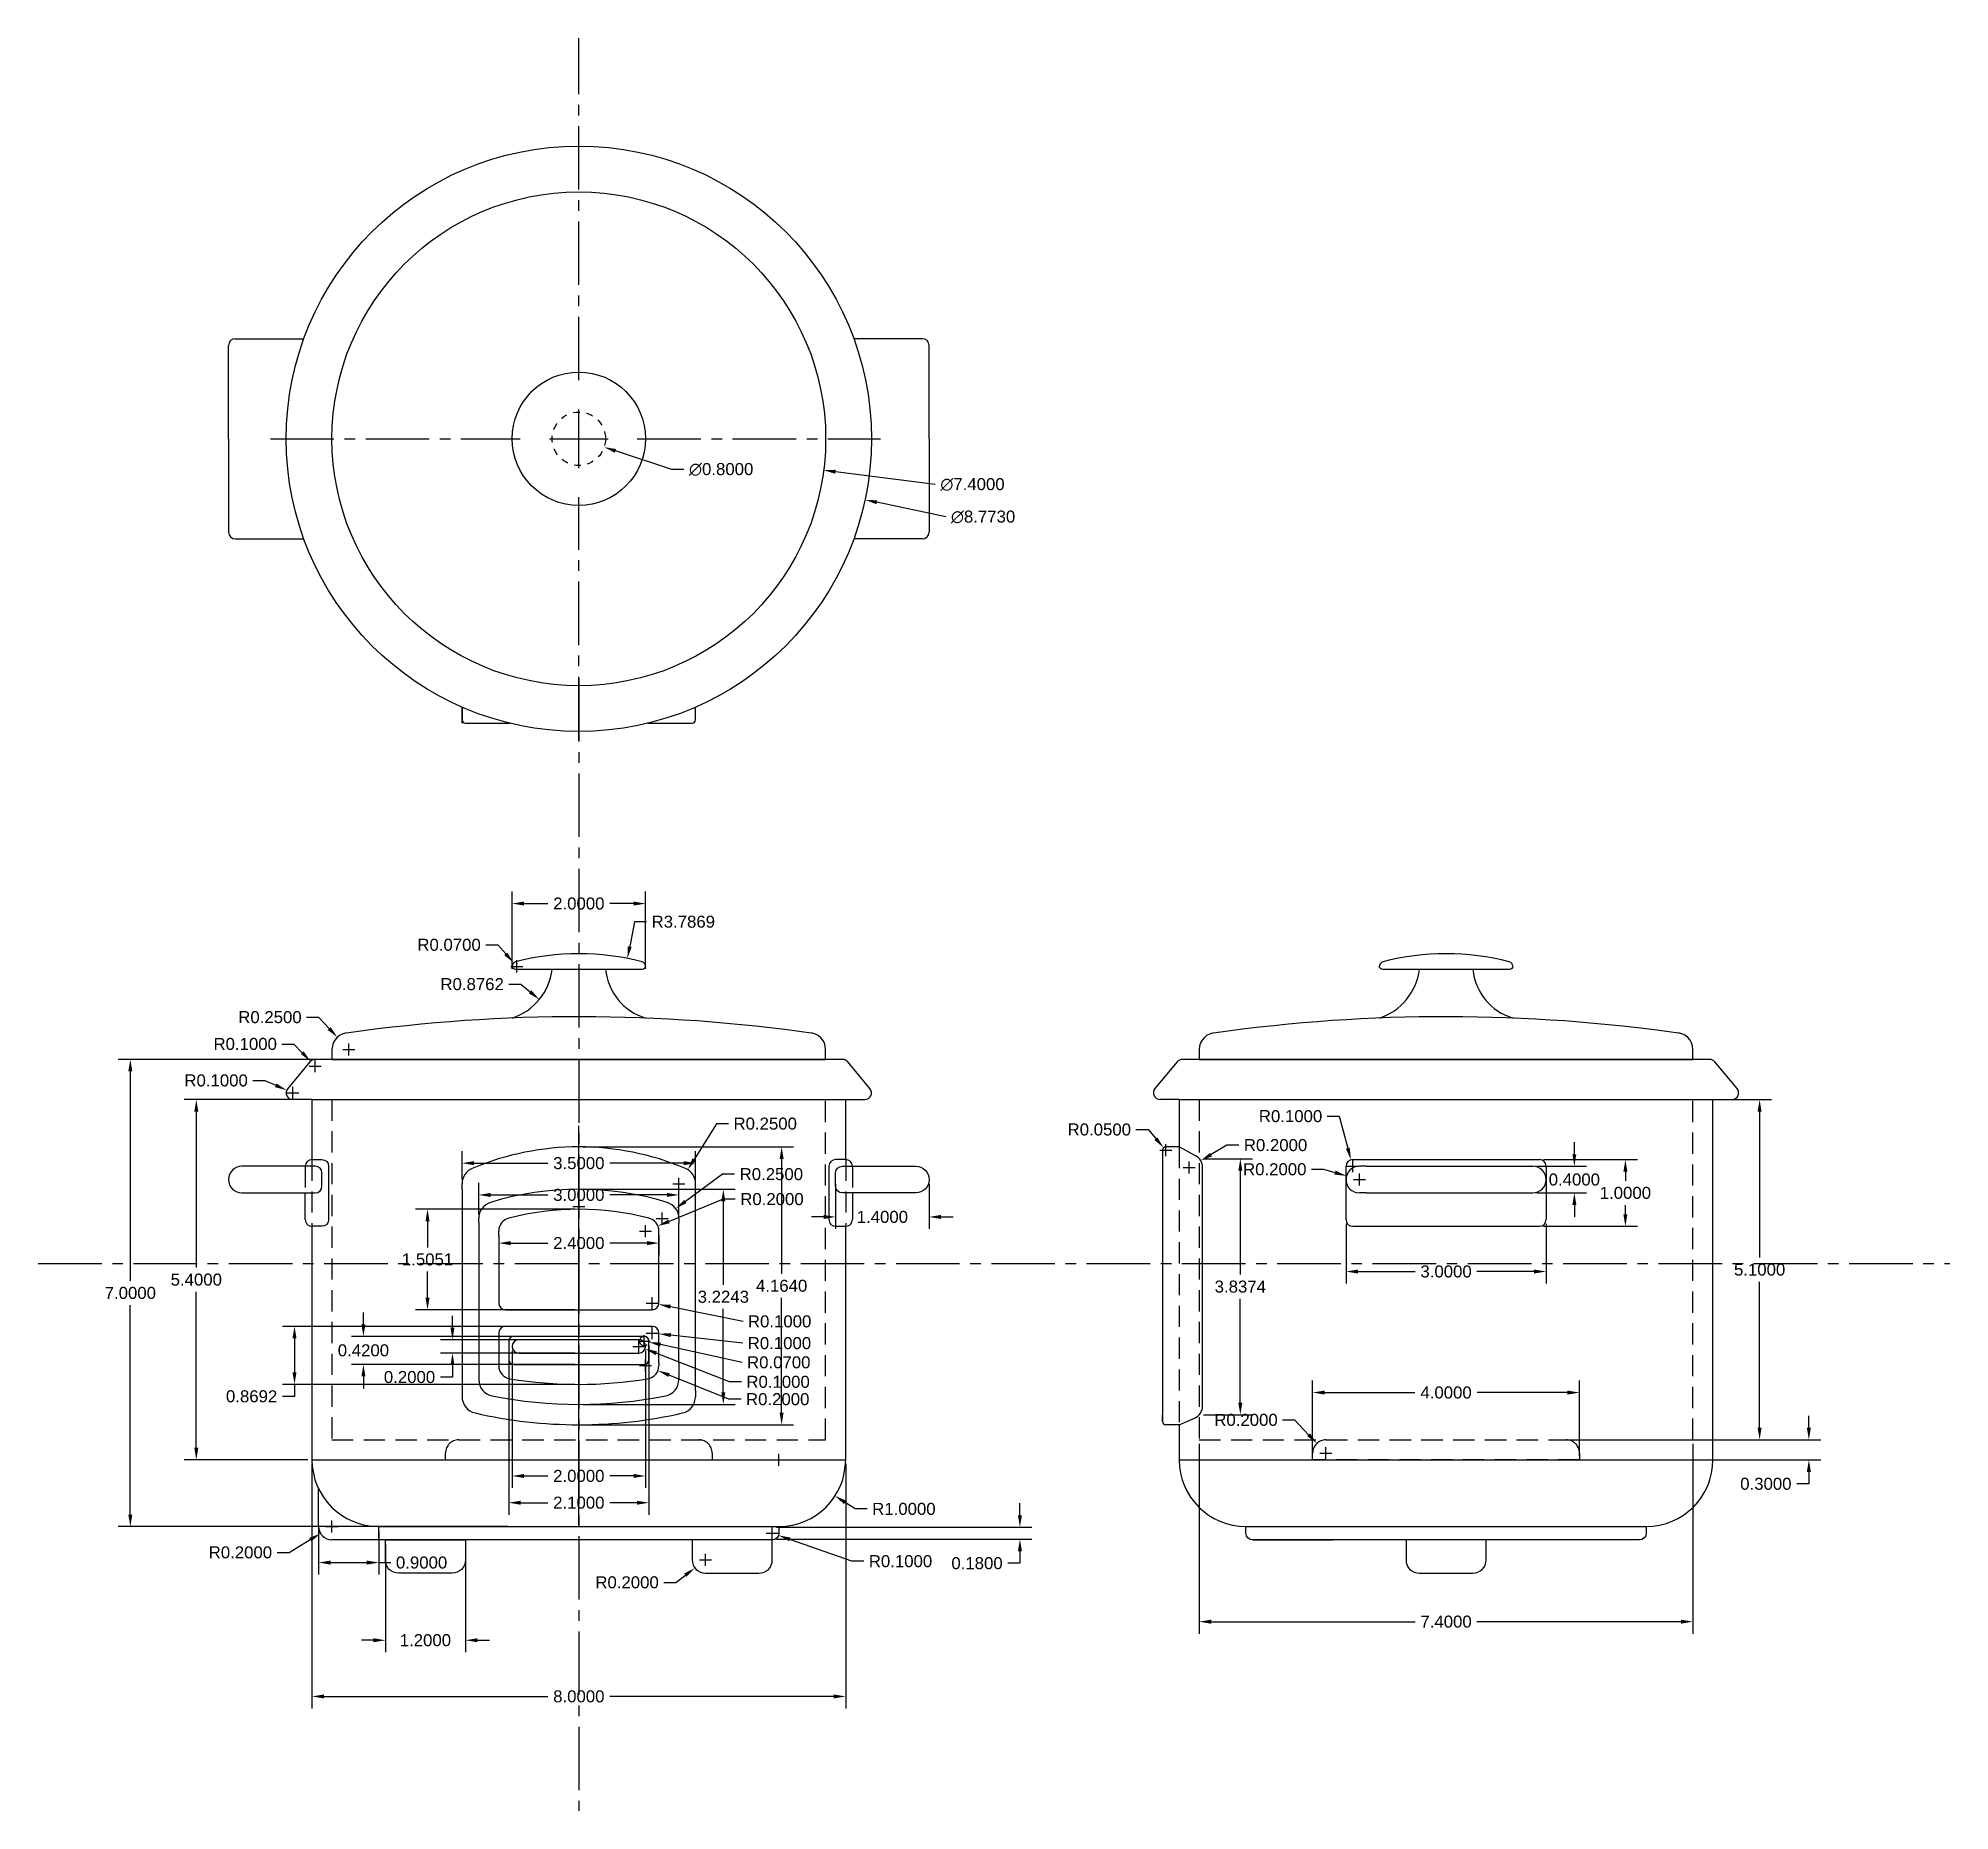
# Model space of a CAD drawing. Header units: millimetres. Extents: x -4.1 to 24.6, y -4.3 to 22.3.
import ezdxf

# ---------------------------------------------------------------- set-up
doc = ezdxf.new("R2010")
doc.units = ezdxf.units.MM
doc.linetypes.add('CENTER2', pattern=[28.575, 19.05, -3.175, 3.175, -3.175])
doc.linetypes.add('HIDDEN', pattern=[9.525, 6.35, -3.175])
doc.layers.get('0').update_dxf_attribs({"color": 1})
doc.layers.get('Defpoints').update_dxf_attribs({"color": 1})
for name, color, linetype in [('Center Lines', 6, 'HIDDEN'), ('Dimensions', 7, 'HIDDEN'), ('Hidden Lines', 5, 'HIDDEN')]:
    doc.layers.add(name, color=color, linetype=linetype)
doc.styles.get("Standard").update_dxf_attribs({"font": 'arial.ttf'})
doc.dimstyles.get("Standard").update_dxf_attribs({"dimtxt": 0.18, "dimasz": 0.18, "dimexe": 0.18, "dimexo": 0.0625, "dimgap": 0.09, "dimtad": 0, "dimtih": 1, "dimtoh": 1, "dimdec": 4, "dimzin": 0, "dimdsep": 46, "dimtxsty": 'Standard', "dimcen": 0.09, "dimadec": 0, "dimazin": 0, "dimtfac": 1, "dimtdec": 4, "dimtofl": 0, "dimtmove": 0, "dimatfit": 3, "dimfxl": 1, "dimtolj": 1, "dimtzin": 0, "dimarcsym": 0})

msp = doc.modelspace()

# ---------------------------------------------------------------- blocks, each defined once
blk = doc.blocks.new('*U1')
at = {"layer": 'Center Lines', "color": 0, "linetype": 'CENTER2', "ltscale": 0.05, "transparency": 16777216}
for p, q in [((0, 0.877), (0, 6.003)), ((-4.624, 0), (-0.877, 0)), ((0.877, 0), (4.52, 0)), ((0, -4.52), (0, -0.877))]:
    blk.add_line(p, q, dxfattribs=at)
at = {"layer": 'Center Lines', "color": 0, "linetype": 'Continuous', "ltscale": 0.05, "transparency": 16777216}
for p, q in [((0, -0.439), (0, 0.439)), ((-0.439, 0), (0.439, 0))]:
    blk.add_line(p, q, dxfattribs=at)
blk = doc.blocks.new('*D2')
at = {"layer": 'Defpoints', "color": 0, "transparency": 16777216}
for p in [(0, 6.4), (-1.734, 1), (0, 1)]:
    blk.add_point(p, dxfattribs=at)
at = {"layer": 'Dimensions', "color": 0, "lineweight": -2, "transparency": 16777216}
for p, q in [((-0.063, 6.4), (-1.914, 6.4)), ((-1.734, 6.22), (-1.734, 3.882)), ((-1.734, 1.18), (-1.734, 3.518)), ((-0.063, 1), (-1.914, 1))]:
    blk.add_line(p, q, dxfattribs=at)
at = {"layer": 'Dimensions', "color": 0, "transparency": 16777216}
for points in [[(-1.764, 6.22), (-1.704, 6.22), (-1.734, 6.4)], [(-1.764, 1.18), (-1.704, 1.18), (-1.734, 1)]]:
    blk.add_solid(points, dxfattribs=at)
at = {"layer": 'Dimensions', "color": 0, "transparency": 16777216, "insert": (-1.734, 3.7), "char_height": 0.18, "attachment_point": 5}
blk.add_mtext('\\A1;5.4000', dxfattribs=at)
blk = doc.blocks.new('*D3')
at = {"layer": 'Defpoints', "color": 0, "transparency": 16777216}
for p in [(3, 7), (3, 0), (-2.723, 0)]:
    blk.add_point(p, dxfattribs=at)
at = {"layer": 'Dimensions', "color": 0, "lineweight": -2, "transparency": 16777216}
for p, q in [((2.938, 7), (-2.903, 7)), ((-2.723, 6.82), (-2.723, 3.682)), ((-2.723, 0.18), (-2.723, 3.318)), ((2.938, 0), (-2.903, 0))]:
    blk.add_line(p, q, dxfattribs=at)
at = {"layer": 'Dimensions', "color": 0, "transparency": 16777216}
for points in [[(-2.753, 6.82), (-2.693, 6.82), (-2.723, 7)], [(-2.753, 0.18), (-2.693, 0.18), (-2.723, 0)]]:
    blk.add_solid(points, dxfattribs=at)
at = {"layer": 'Dimensions', "color": 0, "transparency": 16777216, "insert": (-2.723, 3.5), "char_height": 0.18, "attachment_point": 5}
blk.add_mtext('\\A1;7.0000', dxfattribs=at)
blk = doc.blocks.new('*D4')
at = {"layer": 'Defpoints', "color": 0, "transparency": 16777216}
for p in [(0, 1), (8, 1), (8, -2.546)]:
    blk.add_point(p, dxfattribs=at)
at = {"layer": 'Dimensions', "color": 0, "lineweight": -2, "transparency": 16777216}
for p, q in [((0, 0.938), (0, -2.726)), ((8, 0.938), (8, -2.726)), ((0.18, -2.546), (3.537, -2.546)), ((7.82, -2.546), (4.463, -2.546))]:
    blk.add_line(p, q, dxfattribs=at)
at = {"layer": 'Dimensions', "color": 0, "transparency": 16777216}
for points in [[(0.18, -2.516), (0.18, -2.576), (0, -2.546)], [(7.82, -2.516), (7.82, -2.576), (8, -2.546)]]:
    blk.add_solid(points, dxfattribs=at)
at = {"layer": 'Dimensions', "color": 0, "transparency": 16777216, "insert": (4, -2.546), "char_height": 0.18, "attachment_point": 5}
blk.add_mtext('\\A1;8.0000', dxfattribs=at)
blk = doc.blocks.new('*D5')
at = {"layer": 'Defpoints', "color": 0, "transparency": 16777216}
for p in [(1.1, -0.2), (2.3, -0.2), (2.3, -1.704)]:
    blk.add_point(p, dxfattribs=at)
at = {"layer": 'Dimensions', "color": 0, "lineweight": -2, "transparency": 16777216}
for p, q in [((1.1, -0.263), (1.1, -1.884)), ((2.3, -0.263), (2.3, -1.884)), ((0.92, -1.704), (0.74, -1.704)), ((2.48, -1.704), (2.66, -1.704))]:
    blk.add_line(p, q, dxfattribs=at)
at = {"layer": 'Dimensions', "color": 0, "transparency": 16777216}
for points in [[(0.92, -1.674), (0.92, -1.734), (1.1, -1.704)], [(2.48, -1.674), (2.48, -1.734), (2.3, -1.704)]]:
    blk.add_solid(points, dxfattribs=at)
at = {"layer": 'Dimensions', "color": 0, "transparency": 16777216, "insert": (1.7, -1.704), "char_height": 0.18, "attachment_point": 5}
blk.add_mtext('\\A1;1.2000', dxfattribs=at)
blk = doc.blocks.new('*D6')
at = {"layer": 'Defpoints', "color": 0, "transparency": 16777216}
for p in [(1, 0), (0.1, 0), (1, -0.54)]:
    blk.add_point(p, dxfattribs=at)
at = {"layer": 'Dimensions', "color": 0, "lineweight": -2, "transparency": 16777216}
for p, q in [((0.1, -0.063), (0.1, -0.72)), ((1, -0.063), (1, -0.72)), ((0.28, -0.54), (0.82, -0.54)), ((1, -0.54), (1.18, -0.54))]:
    blk.add_line(p, q, dxfattribs=at)
at = {"layer": 'Dimensions', "color": 0, "transparency": 16777216}
for points in [[(0.28, -0.51), (0.28, -0.57), (0.1, -0.54)], [(0.82, -0.51), (0.82, -0.57), (1, -0.54)]]:
    blk.add_solid(points, dxfattribs=at)
at = {"layer": 'Dimensions', "color": 0, "transparency": 16777216, "insert": (1.643, -0.54), "char_height": 0.18, "attachment_point": 5}
blk.add_mtext('\\A1;0.9000', dxfattribs=at)
blk = doc.blocks.new('*D7')
at = {"layer": 'Defpoints', "color": 0, "transparency": 16777216}
for p in [(0.3, 0), (0.129, -0.103)]:
    blk.add_point(p, dxfattribs=at)
at = {"layer": 'Dimensions', "color": 0, "lineweight": -2, "transparency": 16777216}
for p, q in [((0.21, 0), (0.39, 0)), ((0.3, -0.09), (0.3, 0.09)), ((-0.344, -0.388), (-0.025, -0.196)), ((-0.524, -0.388), (-0.344, -0.388))]:
    blk.add_line(p, q, dxfattribs=at)
at = {"layer": 'Dimensions', "color": 0, "transparency": 16777216}
blk.add_solid([(-0.041, -0.171), (-0.01, -0.222), (0.129, -0.103)], dxfattribs=at)
at = {"layer": 'Dimensions', "color": 0, "transparency": 16777216, "insert": (-1.073, -0.388), "char_height": 0.18, "attachment_point": 5}
blk.add_mtext('\\A1;R0.2000', dxfattribs=at)
blk = doc.blocks.new('*D8')
at = {"layer": 'Defpoints', "color": 0, "transparency": 16777216}
for p in [(5.9, -0.5), (5.74, -0.62)]:
    blk.add_point(p, dxfattribs=at)
at = {"layer": 'Dimensions', "color": 0, "lineweight": -2, "transparency": 16777216}
for p, q in [((5.81, -0.5), (5.99, -0.5)), ((5.9, -0.59), (5.9, -0.41)), ((5.273, -0.837), (5.453, -0.837)), ((5.453, -0.837), (5.597, -0.729))]:
    blk.add_line(p, q, dxfattribs=at)
at = {"layer": 'Dimensions', "color": 0, "transparency": 16777216}
blk.add_solid([(5.578, -0.705), (5.615, -0.753), (5.74, -0.62)], dxfattribs=at)
at = {"layer": 'Dimensions', "color": 0, "transparency": 16777216, "insert": (4.723, -0.837), "char_height": 0.18, "attachment_point": 5}
blk.add_mtext('\\A1;R0.2000', dxfattribs=at)
blk = doc.blocks.new('*D9')
at = {"layer": 'Defpoints', "color": 0, "transparency": 16777216}
for p in [(6.9, -0.1), (6.994, -0.133)]:
    blk.add_point(p, dxfattribs=at)
at = {"layer": 'Dimensions', "color": 0, "lineweight": -2, "transparency": 16777216}
for p, q in [((6.81, -0.1), (6.99, -0.1)), ((6.9, -0.19), (6.9, -0.01)), ((8.093, -0.52), (7.164, -0.193)), ((8.273, -0.52), (8.093, -0.52))]:
    blk.add_line(p, q, dxfattribs=at)
at = {"layer": 'Dimensions', "color": 0, "transparency": 16777216}
blk.add_solid([(7.174, -0.165), (7.154, -0.221), (6.994, -0.133)], dxfattribs=at)
at = {"layer": 'Dimensions', "color": 0, "transparency": 16777216, "insert": (8.822, -0.52), "char_height": 0.18, "attachment_point": 5}
blk.add_mtext('\\A1;R0.1000', dxfattribs=at)
blk = doc.blocks.new('*D10')
at = {"layer": 'Defpoints', "color": 0, "transparency": 16777216}
for p in [(6.9, -0.01), (6.9, -0.19), (10.612, -0.19)]:
    blk.add_point(p, dxfattribs=at)
at = {"layer": 'Dimensions', "color": 0, "lineweight": -2, "transparency": 16777216}
for p, q in [((10.612, 0.17), (10.612, 0.35)), ((6.963, -0.01), (10.792, -0.01)), ((6.963, -0.19), (10.792, -0.19)), ((10.612, -0.55), (10.432, -0.55)), ((10.612, -0.37), (10.612, -0.55))]:
    blk.add_line(p, q, dxfattribs=at)
at = {"layer": 'Dimensions', "color": 0, "transparency": 16777216}
for points in [[(10.582, 0.17), (10.642, 0.17), (10.612, -0.01)], [(10.582, -0.37), (10.642, -0.37), (10.612, -0.19)]]:
    blk.add_solid(points, dxfattribs=at)
at = {"layer": 'Dimensions', "color": 0, "transparency": 16777216, "insert": (9.969, -0.55), "char_height": 0.18, "attachment_point": 5}
blk.add_mtext('\\A1;0.1800', dxfattribs=at)
blk = doc.blocks.new('*D11')
at = {"layer": 'Defpoints', "color": 0, "transparency": 16777216}
for p in [(7, 1), (7.841, 0.459)]:
    blk.add_point(p, dxfattribs=at)
at = {"layer": 'Dimensions', "color": 0, "lineweight": -2, "transparency": 16777216}
for p, q in [((6.91, 1), (7.09, 1)), ((7, 0.91), (7, 1.09)), ((8.144, 0.264), (7.992, 0.362)), ((8.324, 0.264), (8.144, 0.264))]:
    blk.add_line(p, q, dxfattribs=at)
at = {"layer": 'Dimensions', "color": 0, "transparency": 16777216}
blk.add_solid([(8.009, 0.387), (7.976, 0.336), (7.841, 0.459)], dxfattribs=at)
at = {"layer": 'Dimensions', "color": 0, "transparency": 16777216, "insert": (8.873, 0.264), "char_height": 0.18, "attachment_point": 5}
blk.add_mtext('\\A1;R1.0000', dxfattribs=at)
blk = doc.blocks.new('*D12')
at = {"layer": 'Defpoints', "color": 0, "transparency": 16777216}
for p in [(0.38, 7.333), (0.55, 7.15)]:
    blk.add_point(p, dxfattribs=at)
at = {"layer": 'Dimensions', "color": 0, "lineweight": -2, "transparency": 16777216}
for p, q in [((-0.081, 7.634), (0.099, 7.634)), ((0.099, 7.634), (0.257, 7.465)), ((0.55, 7.06), (0.55, 7.24)), ((0.46, 7.15), (0.64, 7.15))]:
    blk.add_line(p, q, dxfattribs=at)
at = {"layer": 'Dimensions', "color": 0, "transparency": 16777216}
blk.add_solid([(0.279, 7.485), (0.235, 7.444), (0.38, 7.333)], dxfattribs=at)
at = {"layer": 'Dimensions', "color": 0, "transparency": 16777216, "insert": (-0.63, 7.634), "char_height": 0.18, "attachment_point": 5}
blk.add_mtext('\\A1;R0.2500', dxfattribs=at)
blk = doc.blocks.new('*D13')
at = {"layer": 'Defpoints', "color": 0, "transparency": 16777216}
for p in [(2.73, 8.454), (3.408, 7.9)]:
    blk.add_point(p, dxfattribs=at)
at = {"layer": 'Dimensions', "color": 0, "lineweight": -2, "transparency": 16777216}
for p, q in [((2.95, 8.128), (3.13, 8.128)), ((3.13, 8.128), (3.269, 8.014))]:
    blk.add_line(p, q, dxfattribs=at)
at = {"layer": 'Dimensions', "color": 0, "transparency": 16777216}
blk.add_solid([(3.288, 8.037), (3.25, 7.99), (3.408, 7.9)], dxfattribs=at)
at = {"layer": 'Dimensions', "color": 0, "transparency": 16777216, "insert": (2.401, 8.128), "char_height": 0.18, "attachment_point": 5}
blk.add_mtext('\\A1;R0.8762', dxfattribs=at)
blk = doc.blocks.new('*D14')
at = {"layer": 'Defpoints', "color": 0, "transparency": 16777216}
for p in [(4.728, 8.514), (4, 4.798)]:
    blk.add_point(p, dxfattribs=at)
at = {"layer": 'Dimensions', "color": 0, "lineweight": -2, "transparency": 16777216}
for p, q in [((4.836, 9.064), (4.763, 8.691)), ((5.016, 9.064), (4.836, 9.064)), ((4, 4.708), (4, 4.888)), ((3.91, 4.798), (4.09, 4.798))]:
    blk.add_line(p, q, dxfattribs=at)
at = {"layer": 'Dimensions', "color": 0, "transparency": 16777216}
blk.add_solid([(4.734, 8.696), (4.792, 8.685), (4.728, 8.514)], dxfattribs=at)
at = {"layer": 'Dimensions', "color": 0, "transparency": 16777216, "insert": (5.566, 9.064), "char_height": 0.18, "attachment_point": 5}
blk.add_mtext('\\A1;R3.7869', dxfattribs=at)
blk = doc.blocks.new('*D15')
at = {"layer": 'Defpoints', "color": 0, "transparency": 16777216}
for p in [(3.023, 8.449), (3.07, 8.396)]:
    blk.add_point(p, dxfattribs=at)
at = {"layer": 'Dimensions', "color": 0, "lineweight": -2, "transparency": 16777216}
for p, q in [((2.604, 8.718), (2.784, 8.718)), ((2.784, 8.718), (2.904, 8.583)), ((2.98, 8.396), (3.16, 8.396)), ((3.07, 8.306), (3.07, 8.486))]:
    blk.add_line(p, q, dxfattribs=at)
at = {"layer": 'Dimensions', "color": 0, "transparency": 16777216}
blk.add_solid([(2.926, 8.603), (2.881, 8.563), (3.023, 8.449)], dxfattribs=at)
at = {"layer": 'Dimensions', "color": 0, "transparency": 16777216, "insert": (2.055, 8.718), "char_height": 0.18, "attachment_point": 5}
blk.add_mtext('\\A1;R0.0700', dxfattribs=at)
blk = doc.blocks.new('*D16')
at = {"layer": 'Defpoints', "color": 0, "transparency": 16777216}
for p in [(5, 9.337), (3, 8.295), (5, 8.299)]:
    blk.add_point(p, dxfattribs=at)
at = {"layer": 'Dimensions', "color": 0, "lineweight": -2, "transparency": 16777216}
for p, q in [((3, 8.357), (3, 9.517)), ((5, 8.361), (5, 9.517)), ((3.18, 9.337), (3.535, 9.337)), ((4.82, 9.337), (4.465, 9.337))]:
    blk.add_line(p, q, dxfattribs=at)
at = {"layer": 'Dimensions', "color": 0, "transparency": 16777216}
for points in [[(3.18, 9.367), (3.18, 9.307), (3, 9.337)], [(4.82, 9.367), (4.82, 9.307), (5, 9.337)]]:
    blk.add_solid(points, dxfattribs=at)
at = {"layer": 'Dimensions', "color": 0, "transparency": 16777216, "insert": (4, 9.337), "char_height": 0.18, "attachment_point": 5}
blk.add_mtext('\\A1;2.0000', dxfattribs=at)
blk = doc.blocks.new('*D17')
at = {"layer": 'Defpoints', "color": 0, "transparency": 16777216}
for p in [(-0.022, 6.972), (0.047, 6.9)]:
    blk.add_point(p, dxfattribs=at)
at = {"layer": 'Dimensions', "color": 0, "lineweight": -2, "transparency": 16777216}
for p, q in [((-0.451, 7.232), (-0.271, 7.232)), ((-0.271, 7.232), (-0.147, 7.102)), ((-0.043, 6.9), (0.137, 6.9)), ((0.047, 6.81), (0.047, 6.99))]:
    blk.add_line(p, q, dxfattribs=at)
at = {"layer": 'Dimensions', "color": 0, "transparency": 16777216}
blk.add_solid([(-0.125, 7.123), (-0.168, 7.082), (-0.022, 6.972)], dxfattribs=at)
at = {"layer": 'Dimensions', "color": 0, "transparency": 16777216, "insert": (-1.001, 7.232), "char_height": 0.18, "attachment_point": 5}
blk.add_mtext('\\A1;R0.1000', dxfattribs=at)
blk = doc.blocks.new('*D18')
at = {"layer": 'Defpoints', "color": 0, "transparency": 16777216}
for p in [(-0.378, 6.54), (-0.286, 6.5)]:
    blk.add_point(p, dxfattribs=at)
at = {"layer": 'Dimensions', "color": 0, "lineweight": -2, "transparency": 16777216}
for p, q in [((-0.888, 6.685), (-0.708, 6.685)), ((-0.708, 6.685), (-0.543, 6.613)), ((-0.376, 6.5), (-0.196, 6.5)), ((-0.286, 6.41), (-0.286, 6.59))]:
    blk.add_line(p, q, dxfattribs=at)
at = {"layer": 'Dimensions', "color": 0, "transparency": 16777216}
blk.add_solid([(-0.531, 6.64), (-0.555, 6.585), (-0.378, 6.54)], dxfattribs=at)
at = {"layer": 'Dimensions', "color": 0, "transparency": 16777216, "insert": (-1.437, 6.685), "char_height": 0.18, "attachment_point": 5}
blk.add_mtext('\\A1;R0.1000', dxfattribs=at)
blk = doc.blocks.new('*D19')
at = {"layer": 'Defpoints', "color": 0, "transparency": 16777216}
for p in [(20.7, 6.4), (20.7, 1.3), (21.7, 1.3)]:
    blk.add_point(p, dxfattribs=at)
at = {"layer": 'Dimensions', "color": 0, "lineweight": -2, "transparency": 16777216}
for p, q in [((20.763, 6.4), (21.88, 6.4)), ((21.7, 6.22), (21.7, 4.032)), ((21.7, 1.48), (21.7, 3.668)), ((20.763, 1.3), (21.88, 1.3))]:
    blk.add_line(p, q, dxfattribs=at)
at = {"layer": 'Dimensions', "color": 0, "transparency": 16777216}
for points in [[(21.67, 6.22), (21.73, 6.22), (21.7, 6.4)], [(21.67, 1.48), (21.73, 1.48), (21.7, 1.3)]]:
    blk.add_solid(points, dxfattribs=at)
at = {"layer": 'Dimensions', "color": 0, "transparency": 16777216, "insert": (21.7, 3.85), "char_height": 0.18, "attachment_point": 5}
blk.add_mtext('\\A1;5.1000', dxfattribs=at)
blk = doc.blocks.new('*D20')
at = {"layer": 'Defpoints', "color": 0, "transparency": 16777216}
for p in [(3.62, 16.428), (4.38, 16.177)]:
    blk.add_point(p, dxfattribs=at)
at = {"layer": 'Dimensions', "color": 0, "lineweight": -2, "transparency": 16777216}
for p, q in [((4, 16.212), (4, 16.392)), ((3.91, 16.302), (4.09, 16.302)), ((5.393, 15.843), (4.551, 16.121)), ((5.573, 15.843), (5.393, 15.843))]:
    blk.add_line(p, q, dxfattribs=at)
at = {"layer": 'Dimensions', "color": 0, "transparency": 16777216}
blk.add_solid([(4.56, 16.149), (4.541, 16.092), (4.38, 16.177)], dxfattribs=at)
at = {"layer": 'Dimensions', "color": 0, "transparency": 16777216, "insert": (6.134, 15.843), "char_height": 0.18, "attachment_point": 5}
blk.add_mtext('\\A1;∅0.8000', dxfattribs=at)
blk = doc.blocks.new('*D21')
at = {"layer": 'Defpoints', "color": 0, "transparency": 16777216}
for p in [(0.33, 16.774), (7.67, 15.831)]:
    blk.add_point(p, dxfattribs=at)
at = {"layer": 'Dimensions', "color": 0, "lineweight": -2, "transparency": 16777216}
for p, q in [((4, 16.212), (4, 16.392)), ((3.91, 16.302), (4.09, 16.302)), ((9.34, 15.617), (7.848, 15.808))]:
    blk.add_line(p, q, dxfattribs=at)
at = {"layer": 'Dimensions', "color": 0, "transparency": 16777216}
blk.add_solid([(7.852, 15.838), (7.845, 15.778), (7.67, 15.831)], dxfattribs=at)
at = {"layer": 'Dimensions', "color": 0, "transparency": 16777216, "insert": (9.901, 15.617), "char_height": 0.18, "attachment_point": 5}
blk.add_mtext('\\A1;∅7.4000', dxfattribs=at)
blk = doc.blocks.new('*D22')
at = {"layer": 'Defpoints', "color": 0, "transparency": 16777216}
for p in [(-0.29, 17.216), (8.29, 15.388)]:
    blk.add_point(p, dxfattribs=at)
at = {"layer": 'Dimensions', "color": 0, "lineweight": -2, "transparency": 16777216}
for p, q in [((4, 16.212), (4, 16.392)), ((3.91, 16.302), (4.09, 16.302)), ((9.499, 15.131), (8.466, 15.351))]:
    blk.add_line(p, q, dxfattribs=at)
at = {"layer": 'Dimensions', "color": 0, "transparency": 16777216}
blk.add_solid([(8.473, 15.38), (8.46, 15.322), (8.29, 15.388)], dxfattribs=at)
at = {"layer": 'Dimensions', "color": 0, "transparency": 16777216, "insert": (10.06, 15.131), "char_height": 0.18, "attachment_point": 5}
blk.add_mtext('\\A1;∅8.7730', dxfattribs=at)
blk = doc.blocks.new('*D23')
at = {"layer": 'Defpoints', "color": 0, "transparency": 16777216}
for p in [(18.4, 5.5), (18.4, 4.5), (19.688, 4.5)]:
    blk.add_point(p, dxfattribs=at)
at = {"layer": 'Dimensions', "color": 0, "lineweight": -2, "transparency": 16777216}
for p, q in [((18.463, 5.5), (19.868, 5.5)), ((19.688, 5.32), (19.688, 5.182)), ((19.688, 4.68), (19.688, 4.818)), ((18.463, 4.5), (19.868, 4.5))]:
    blk.add_line(p, q, dxfattribs=at)
at = {"layer": 'Dimensions', "color": 0, "transparency": 16777216}
for points in [[(19.658, 5.32), (19.718, 5.32), (19.688, 5.5)], [(19.658, 4.68), (19.718, 4.68), (19.688, 4.5)]]:
    blk.add_solid(points, dxfattribs=at)
at = {"layer": 'Dimensions', "color": 0, "transparency": 16777216, "insert": (19.688, 5), "char_height": 0.18, "attachment_point": 5}
blk.add_mtext('\\A1;1.0000', dxfattribs=at)
blk = doc.blocks.new('*D24')
at = {"layer": 'Defpoints', "color": 0, "transparency": 16777216}
for p in [(15.5, 4.6), (18.5, 4.6), (18.5, 3.822)]:
    blk.add_point(p, dxfattribs=at)
at = {"layer": 'Dimensions', "color": 0, "lineweight": -2, "transparency": 16777216}
for p, q in [((15.5, 4.537), (15.5, 3.642)), ((18.5, 4.537), (18.5, 3.642)), ((15.68, 3.822), (16.537, 3.822)), ((18.32, 3.822), (17.463, 3.822))]:
    blk.add_line(p, q, dxfattribs=at)
at = {"layer": 'Dimensions', "color": 0, "transparency": 16777216}
for points in [[(15.68, 3.852), (15.68, 3.792), (15.5, 3.822)], [(18.32, 3.852), (18.32, 3.792), (18.5, 3.822)]]:
    blk.add_solid(points, dxfattribs=at)
at = {"layer": 'Dimensions', "color": 0, "transparency": 16777216, "insert": (17, 3.822), "char_height": 0.18, "attachment_point": 5}
blk.add_mtext('\\A1;3.0000', dxfattribs=at)
blk = doc.blocks.new('*D25')
at = {"layer": 'Defpoints', "color": 0, "transparency": 16777216}
for p in [(7.85, 5.2), (9.25, 5.2), (7.85, 4.64)]:
    blk.add_point(p, dxfattribs=at)
at = {"layer": 'Dimensions', "color": 0, "lineweight": -2, "transparency": 16777216}
for p, q in [((7.85, 5.138), (7.85, 4.46)), ((9.25, 5.138), (9.25, 4.46)), ((7.67, 4.64), (7.49, 4.64)), ((9.43, 4.64), (9.61, 4.64))]:
    blk.add_line(p, q, dxfattribs=at)
at = {"layer": 'Dimensions', "color": 0, "transparency": 16777216}
for points in [[(7.67, 4.67), (7.67, 4.61), (7.85, 4.64)], [(9.43, 4.67), (9.43, 4.61), (9.25, 4.64)]]:
    blk.add_solid(points, dxfattribs=at)
at = {"layer": 'Dimensions', "color": 0, "transparency": 16777216, "insert": (8.55, 4.64), "char_height": 0.18, "attachment_point": 5}
blk.add_mtext('\\A1;1.4000', dxfattribs=at)
blk = doc.blocks.new('*D26')
at = {"layer": 'Defpoints', "color": 0, "transparency": 16777216}
for p in [(18.8, 1.3), (18.8, 1), (22.438, 1)]:
    blk.add_point(p, dxfattribs=at)
at = {"layer": 'Dimensions', "color": 0, "lineweight": -2, "transparency": 16777216}
for p, q in [((22.438, 1.48), (22.438, 1.66)), ((18.863, 1.3), (22.618, 1.3)), ((18.863, 1), (22.618, 1)), ((22.438, 0.64), (22.258, 0.64)), ((22.438, 0.82), (22.438, 0.64))]:
    blk.add_line(p, q, dxfattribs=at)
at = {"layer": 'Dimensions', "color": 0, "transparency": 16777216}
for points in [[(22.408, 1.48), (22.468, 1.48), (22.438, 1.3)], [(22.408, 0.82), (22.468, 0.82), (22.438, 1)]]:
    blk.add_solid(points, dxfattribs=at)
at = {"layer": 'Dimensions', "color": 0, "transparency": 16777216, "insert": (21.794, 0.64), "char_height": 0.18, "attachment_point": 5}
blk.add_mtext('\\A1;0.3000', dxfattribs=at)
blk = doc.blocks.new('*D27')
at = {"layer": 'Defpoints', "color": 0, "transparency": 16777216}
for p in [(15.063, 1.245), (15.2, 1.1)]:
    blk.add_point(p, dxfattribs=at)
at = {"layer": 'Dimensions', "color": 0, "lineweight": -2, "transparency": 16777216}
for p, q in [((14.55, 1.598), (14.73, 1.598)), ((14.73, 1.598), (14.939, 1.376)), ((15.2, 1.01), (15.2, 1.19)), ((15.11, 1.1), (15.29, 1.1))]:
    blk.add_line(p, q, dxfattribs=at)
at = {"layer": 'Dimensions', "color": 0, "transparency": 16777216}
blk.add_solid([(14.961, 1.397), (14.917, 1.356), (15.063, 1.245)], dxfattribs=at)
at = {"layer": 'Dimensions', "color": 0, "transparency": 16777216, "insert": (14.001, 1.598), "char_height": 0.18, "attachment_point": 5}
blk.add_mtext('\\A1;R0.2000', dxfattribs=at)
blk = doc.blocks.new('*D28')
at = {"layer": 'Defpoints', "color": 0, "transparency": 16777216}
for p in [(18.3, 5.4), (18.3, 5), (18.923, 5)]:
    blk.add_point(p, dxfattribs=at)
at = {"layer": 'Dimensions', "color": 0, "lineweight": -2, "transparency": 16777216}
for p, q in [((18.923, 5.58), (18.923, 5.76)), ((18.363, 5.4), (19.103, 5.4)), ((18.363, 5), (19.103, 5)), ((18.923, 4.82), (18.923, 4.64))]:
    blk.add_line(p, q, dxfattribs=at)
at = {"layer": 'Dimensions', "color": 0, "transparency": 16777216}
for points in [[(18.893, 5.58), (18.953, 5.58), (18.923, 5.4)], [(18.893, 4.82), (18.953, 4.82), (18.923, 5)]]:
    blk.add_solid(points, dxfattribs=at)
at = {"layer": 'Dimensions', "color": 0, "transparency": 16777216, "insert": (18.923, 5.2), "char_height": 0.18, "attachment_point": 5}
blk.add_mtext('\\A1;0.4000', dxfattribs=at)
blk = doc.blocks.new('*D29')
at = {"layer": 'Defpoints', "color": 0, "transparency": 16777216}
for p in [(15.508, 5.255), (15.7, 5.2)]:
    blk.add_point(p, dxfattribs=at)
at = {"layer": 'Dimensions', "color": 0, "lineweight": -2, "transparency": 16777216}
for p, q in [((14.982, 5.354), (15.162, 5.354)), ((15.162, 5.354), (15.335, 5.305)), ((15.61, 5.2), (15.79, 5.2)), ((15.7, 5.11), (15.7, 5.29))]:
    blk.add_line(p, q, dxfattribs=at)
at = {"layer": 'Dimensions', "color": 0, "transparency": 16777216}
blk.add_solid([(15.343, 5.334), (15.326, 5.276), (15.508, 5.255)], dxfattribs=at)
at = {"layer": 'Dimensions', "color": 0, "transparency": 16777216, "insert": (14.432, 5.354), "char_height": 0.18, "attachment_point": 5}
blk.add_mtext('\\A1;R0.2000', dxfattribs=at)
blk = doc.blocks.new('*D30')
at = {"layer": 'Defpoints', "color": 0, "transparency": 16777216}
for p in [(13.322, 5.483), (13.15, 5.381)]:
    blk.add_point(p, dxfattribs=at)
at = {"layer": 'Dimensions', "color": 0, "lineweight": -2, "transparency": 16777216}
for p, q in [((13.15, 5.291), (13.15, 5.471)), ((13.714, 5.716), (13.477, 5.575)), ((13.894, 5.716), (13.714, 5.716)), ((13.06, 5.381), (13.24, 5.381))]:
    blk.add_line(p, q, dxfattribs=at)
at = {"layer": 'Dimensions', "color": 0, "transparency": 16777216}
blk.add_solid([(13.462, 5.601), (13.492, 5.549), (13.322, 5.483)], dxfattribs=at)
at = {"layer": 'Dimensions', "color": 0, "transparency": 16777216, "insert": (14.444, 5.716), "char_height": 0.18, "attachment_point": 5}
blk.add_mtext('\\A1;R0.2000', dxfattribs=at)
blk = doc.blocks.new('*D31')
at = {"layer": 'Defpoints', "color": 0, "transparency": 16777216}
for p in [(12.767, 5.678), (12.8, 5.64)]:
    blk.add_point(p, dxfattribs=at)
at = {"layer": 'Dimensions', "color": 0, "lineweight": -2, "transparency": 16777216}
for p, q in [((12.352, 5.95), (12.532, 5.95)), ((12.532, 5.95), (12.649, 5.814)), ((12.71, 5.64), (12.89, 5.64)), ((12.8, 5.55), (12.8, 5.73))]:
    blk.add_line(p, q, dxfattribs=at)
at = {"layer": 'Dimensions', "color": 0, "transparency": 16777216}
blk.add_solid([(12.672, 5.833), (12.627, 5.794), (12.767, 5.678)], dxfattribs=at)
at = {"layer": 'Dimensions', "color": 0, "transparency": 16777216, "insert": (11.802, 5.95), "char_height": 0.18, "attachment_point": 5}
blk.add_mtext('\\A1;R0.0500', dxfattribs=at)
blk = doc.blocks.new('*D32')
at = {"layer": 'Defpoints', "color": 0, "transparency": 16777216}
for p in [(4, 5.69), (4, 1.526), (7.04, 1.526)]:
    blk.add_point(p, dxfattribs=at)
at = {"layer": 'Dimensions', "color": 0, "lineweight": -2, "transparency": 16777216}
for p, q in [((4.063, 5.69), (7.22, 5.69)), ((7.04, 5.51), (7.04, 3.79)), ((7.04, 1.706), (7.04, 3.426)), ((4.063, 1.526), (7.22, 1.526))]:
    blk.add_line(p, q, dxfattribs=at)
at = {"layer": 'Dimensions', "color": 0, "transparency": 16777216}
for points in [[(7.01, 5.51), (7.07, 5.51), (7.04, 5.69)], [(7.01, 1.706), (7.07, 1.706), (7.04, 1.526)]]:
    blk.add_solid(points, dxfattribs=at)
at = {"layer": 'Dimensions', "color": 0, "transparency": 16777216, "insert": (7.04, 3.608), "char_height": 0.18, "attachment_point": 5}
blk.add_mtext('\\A1;4.1640', dxfattribs=at)
blk = doc.blocks.new('*D33')
at = {"layer": 'Defpoints', "color": 0, "transparency": 16777216}
for p in [(4, 5.055), (4, 1.831), (6.166, 1.831)]:
    blk.add_point(p, dxfattribs=at)
at = {"layer": 'Dimensions', "color": 0, "lineweight": -2, "transparency": 16777216}
for p, q in [((4.063, 5.055), (6.346, 5.055)), ((6.166, 4.875), (6.166, 3.625)), ((6.166, 2.011), (6.166, 3.261)), ((4.063, 1.831), (6.346, 1.831))]:
    blk.add_line(p, q, dxfattribs=at)
at = {"layer": 'Dimensions', "color": 0, "transparency": 16777216}
for points in [[(6.136, 4.875), (6.196, 4.875), (6.166, 5.055)], [(6.136, 2.011), (6.196, 2.011), (6.166, 1.831)]]:
    blk.add_solid(points, dxfattribs=at)
at = {"layer": 'Dimensions', "color": 0, "transparency": 16777216, "insert": (6.166, 3.443), "char_height": 0.18, "attachment_point": 5}
blk.add_mtext('\\A1;3.2243', dxfattribs=at)
blk = doc.blocks.new('*D34')
at = {"layer": 'Defpoints', "color": 0, "transparency": 16777216}
for p in [(4, 4.755), (1.732, 3.25), (4, 3.25)]:
    blk.add_point(p, dxfattribs=at)
at = {"layer": 'Dimensions', "color": 0, "lineweight": -2, "transparency": 16777216}
for p, q in [((3.938, 4.755), (1.552, 4.755)), ((1.732, 4.575), (1.732, 4.184)), ((1.732, 3.43), (1.732, 3.821)), ((3.938, 3.25), (1.552, 3.25))]:
    blk.add_line(p, q, dxfattribs=at)
at = {"layer": 'Dimensions', "color": 0, "transparency": 16777216}
for points in [[(1.702, 4.575), (1.762, 4.575), (1.732, 4.755)], [(1.702, 3.43), (1.762, 3.43), (1.732, 3.25)]]:
    blk.add_solid(points, dxfattribs=at)
at = {"layer": 'Dimensions', "color": 0, "transparency": 16777216, "insert": (1.732, 4.003), "char_height": 0.18, "attachment_point": 5}
blk.add_mtext('\\A1;1.5051', dxfattribs=at)
blk = doc.blocks.new('*D35')
at = {"layer": 'Defpoints', "color": 0, "transparency": 16777216}
for p in [(4, 3), (-0.262, 2.131), (4, 2.131)]:
    blk.add_point(p, dxfattribs=at)
at = {"layer": 'Dimensions', "color": 0, "lineweight": -2, "transparency": 16777216}
for p, q in [((3.938, 3), (-0.442, 3)), ((-0.262, 2.82), (-0.262, 2.311)), ((3.938, 2.131), (-0.442, 2.131)), ((-0.262, 2.131), (-0.262, 1.951)), ((-0.262, 1.951), (-0.442, 1.951))]:
    blk.add_line(p, q, dxfattribs=at)
at = {"layer": 'Dimensions', "color": 0, "transparency": 16777216}
for points in [[(-0.292, 2.82), (-0.232, 2.82), (-0.262, 3)], [(-0.292, 2.311), (-0.232, 2.311), (-0.262, 2.131)]]:
    blk.add_solid(points, dxfattribs=at)
at = {"layer": 'Dimensions', "color": 0, "transparency": 16777216, "insert": (-0.905, 1.951), "char_height": 0.18, "attachment_point": 5}
blk.add_mtext('\\A1;0.8692', dxfattribs=at)
blk = doc.blocks.new('*D36')
at = {"layer": 'Defpoints', "color": 0, "transparency": 16777216}
for p in [(4, 2.85), (0.771, 2.43), (4, 2.43)]:
    blk.add_point(p, dxfattribs=at)
at = {"layer": 'Dimensions', "color": 0, "lineweight": -2, "transparency": 16777216}
for p, q in [((0.771, 3.03), (0.771, 3.21)), ((3.938, 2.85), (0.591, 2.85)), ((3.938, 2.43), (0.591, 2.43)), ((0.771, 2.25), (0.771, 2.07))]:
    blk.add_line(p, q, dxfattribs=at)
at = {"layer": 'Dimensions', "color": 0, "transparency": 16777216}
for points in [[(0.741, 3.03), (0.801, 3.03), (0.771, 2.85)], [(0.741, 2.25), (0.801, 2.25), (0.771, 2.43)]]:
    blk.add_solid(points, dxfattribs=at)
at = {"layer": 'Dimensions', "color": 0, "transparency": 16777216, "insert": (0.771, 2.64), "char_height": 0.18, "attachment_point": 5}
blk.add_mtext('\\A1;0.4200', dxfattribs=at)
blk = doc.blocks.new('*D37')
at = {"layer": 'Defpoints', "color": 0, "transparency": 16777216}
for p in [(2.106, 2.6), (4, 2.8), (4, 2.6)]:
    blk.add_point(p, dxfattribs=at)
at = {"layer": 'Dimensions', "color": 0, "lineweight": -2, "transparency": 16777216}
for p, q in [((2.106, 2.98), (2.106, 3.16)), ((3.938, 2.8), (1.926, 2.8)), ((3.938, 2.6), (1.926, 2.6)), ((2.106, 2.42), (2.106, 2.24)), ((2.106, 2.24), (1.926, 2.24))]:
    blk.add_line(p, q, dxfattribs=at)
at = {"layer": 'Dimensions', "color": 0, "transparency": 16777216}
for points in [[(2.076, 2.98), (2.136, 2.98), (2.106, 2.8)], [(2.076, 2.42), (2.136, 2.42), (2.106, 2.6)]]:
    blk.add_solid(points, dxfattribs=at)
at = {"layer": 'Dimensions', "color": 0, "transparency": 16777216, "insert": (1.462, 2.24), "char_height": 0.18, "attachment_point": 5}
blk.add_mtext('\\A1;0.2000', dxfattribs=at)
blk = doc.blocks.new('*D38')
at = {"layer": 'Defpoints', "color": 0, "transparency": 16777216}
for p in [(5.75, 5.446), (2.25, 5.138), (5.75, 5.138)]:
    blk.add_point(p, dxfattribs=at)
at = {"layer": 'Dimensions', "color": 0, "lineweight": -2, "transparency": 16777216}
for p, q in [((2.25, 5.2), (2.25, 5.626)), ((2.43, 5.446), (3.537, 5.446)), ((5.57, 5.446), (4.463, 5.446)), ((5.75, 5.2), (5.75, 5.626))]:
    blk.add_line(p, q, dxfattribs=at)
at = {"layer": 'Dimensions', "color": 0, "transparency": 16777216}
for points in [[(2.43, 5.476), (2.43, 5.416), (2.25, 5.446)], [(5.57, 5.476), (5.57, 5.416), (5.75, 5.446)]]:
    blk.add_solid(points, dxfattribs=at)
at = {"layer": 'Dimensions', "color": 0, "transparency": 16777216, "insert": (4, 5.446), "char_height": 0.18, "attachment_point": 5}
blk.add_mtext('\\A1;3.5000', dxfattribs=at)
blk = doc.blocks.new('*D39')
at = {"layer": 'Defpoints', "color": 0, "transparency": 16777216}
for p in [(5.5, 4.97), (2.5, 4.619), (5.5, 4.619)]:
    blk.add_point(p, dxfattribs=at)
at = {"layer": 'Dimensions', "color": 0, "lineweight": -2, "transparency": 16777216}
for p, q in [((2.5, 4.681), (2.5, 5.15)), ((2.68, 4.97), (3.537, 4.97)), ((5.32, 4.97), (4.463, 4.97)), ((5.5, 4.681), (5.5, 5.15))]:
    blk.add_line(p, q, dxfattribs=at)
at = {"layer": 'Dimensions', "color": 0, "transparency": 16777216}
for points in [[(2.68, 5), (2.68, 4.94), (2.5, 4.97)], [(5.32, 5), (5.32, 4.94), (5.5, 4.97)]]:
    blk.add_solid(points, dxfattribs=at)
at = {"layer": 'Dimensions', "color": 0, "transparency": 16777216, "insert": (4, 4.97), "char_height": 0.18, "attachment_point": 5}
blk.add_mtext('\\A1;3.0000', dxfattribs=at)
blk = doc.blocks.new('*D40')
at = {"layer": 'Defpoints', "color": 0, "transparency": 16777216}
for p in [(2.8, 4.429), (5.2, 4.429), (5.2, 4.248)]:
    blk.add_point(p, dxfattribs=at)
at = {"layer": 'Dimensions', "color": 0, "lineweight": -2, "transparency": 16777216}
for p, q in [((2.8, 4.367), (2.8, 4.068)), ((5.2, 4.367), (5.2, 4.068)), ((2.98, 4.248), (3.535, 4.248)), ((5.02, 4.248), (4.465, 4.248))]:
    blk.add_line(p, q, dxfattribs=at)
at = {"layer": 'Dimensions', "color": 0, "transparency": 16777216}
for points in [[(2.98, 4.278), (2.98, 4.218), (2.8, 4.248)], [(5.02, 4.278), (5.02, 4.218), (5.2, 4.248)]]:
    blk.add_solid(points, dxfattribs=at)
at = {"layer": 'Dimensions', "color": 0, "transparency": 16777216, "insert": (4, 4.248), "char_height": 0.18, "attachment_point": 5}
blk.add_mtext('\\A1;2.4000', dxfattribs=at)
blk = doc.blocks.new('*D41')
at = {"layer": 'Defpoints', "color": 0, "transparency": 16777216}
for p in [(2.95, 2.78), (5.05, 2.78), (5.05, 0.357)]:
    blk.add_point(p, dxfattribs=at)
at = {"layer": 'Dimensions', "color": 0, "lineweight": -2, "transparency": 16777216}
for p, q in [((2.95, 2.717), (2.95, 0.177)), ((5.05, 2.717), (5.05, 0.177)), ((3.13, 0.357), (3.535, 0.357)), ((4.87, 0.357), (4.465, 0.357))]:
    blk.add_line(p, q, dxfattribs=at)
at = {"layer": 'Dimensions', "color": 0, "transparency": 16777216}
for points in [[(3.13, 0.387), (3.13, 0.327), (2.95, 0.357)], [(4.87, 0.387), (4.87, 0.327), (5.05, 0.357)]]:
    blk.add_solid(points, dxfattribs=at)
at = {"layer": 'Dimensions', "color": 0, "transparency": 16777216, "insert": (4, 0.357), "char_height": 0.18, "attachment_point": 5}
blk.add_mtext('\\A1;2.1000', dxfattribs=at)
blk = doc.blocks.new('*D42')
at = {"layer": 'Defpoints', "color": 0, "transparency": 16777216}
for p in [(3, 2.7), (5, 2.7), (5, 0.758)]:
    blk.add_point(p, dxfattribs=at)
at = {"layer": 'Dimensions', "color": 0, "lineweight": -2, "transparency": 16777216}
for p, q in [((3, 2.638), (3, 0.578)), ((5, 2.638), (5, 0.578)), ((3.18, 0.758), (3.535, 0.758)), ((4.82, 0.758), (4.465, 0.758))]:
    blk.add_line(p, q, dxfattribs=at)
at = {"layer": 'Dimensions', "color": 0, "transparency": 16777216}
for points in [[(3.18, 0.788), (3.18, 0.728), (3, 0.758)], [(4.82, 0.788), (4.82, 0.728), (5, 0.758)]]:
    blk.add_solid(points, dxfattribs=at)
at = {"layer": 'Dimensions', "color": 0, "transparency": 16777216, "insert": (4, 0.758), "char_height": 0.18, "attachment_point": 5}
blk.add_mtext('\\A1;2.0000', dxfattribs=at)
blk = doc.blocks.new('*D43')
at = {"layer": 'Defpoints', "color": 0, "transparency": 16777216}
for p in [(13.3, 5.513), (13.916, 5.513), (13.3, 1.676)]:
    blk.add_point(p, dxfattribs=at)
at = {"layer": 'Dimensions', "color": 0, "lineweight": -2, "transparency": 16777216}
for p, q in [((13.363, 5.513), (14.096, 5.513)), ((13.916, 5.333), (13.916, 3.776)), ((13.916, 1.856), (13.916, 3.413)), ((13.363, 1.676), (14.096, 1.676))]:
    blk.add_line(p, q, dxfattribs=at)
at = {"layer": 'Dimensions', "color": 0, "transparency": 16777216}
for points in [[(13.886, 5.333), (13.946, 5.333), (13.916, 5.513)], [(13.886, 1.856), (13.946, 1.856), (13.916, 1.676)]]:
    blk.add_solid(points, dxfattribs=at)
at = {"layer": 'Dimensions', "color": 0, "transparency": 16777216, "insert": (13.916, 3.595), "char_height": 0.18, "attachment_point": 5}
blk.add_mtext('\\A1;3.8374', dxfattribs=at)
blk = doc.blocks.new('*D44')
at = {"layer": 'Defpoints', "color": 0, "transparency": 16777216}
for p in [(13.3, 1.3), (20.7, 1.3), (20.7, -1.426)]:
    blk.add_point(p, dxfattribs=at)
at = {"layer": 'Dimensions', "color": 0, "lineweight": -2, "transparency": 16777216}
for p, q in [((13.3, 1.238), (13.3, -1.606)), ((20.7, 1.238), (20.7, -1.606)), ((13.48, -1.426), (16.537, -1.426)), ((20.52, -1.426), (17.463, -1.426))]:
    blk.add_line(p, q, dxfattribs=at)
at = {"layer": 'Dimensions', "color": 0, "transparency": 16777216}
for points in [[(13.48, -1.396), (13.48, -1.456), (13.3, -1.426)], [(20.52, -1.396), (20.52, -1.456), (20.7, -1.426)]]:
    blk.add_solid(points, dxfattribs=at)
at = {"layer": 'Dimensions', "color": 0, "transparency": 16777216, "insert": (17, -1.426), "char_height": 0.18, "attachment_point": 5}
blk.add_mtext('\\A1;7.4000', dxfattribs=at)
blk = doc.blocks.new('*D45')
at = {"layer": 'Defpoints', "color": 0, "transparency": 16777216}
for p in [(19, 2.008), (15, 1), (19, 1)]:
    blk.add_point(p, dxfattribs=at)
at = {"layer": 'Dimensions', "color": 0, "lineweight": -2, "transparency": 16777216}
for p, q in [((15, 1.062), (15, 2.188)), ((15.18, 2.008), (16.533, 2.008)), ((18.82, 2.008), (17.467, 2.008)), ((19, 1.062), (19, 2.188))]:
    blk.add_line(p, q, dxfattribs=at)
at = {"layer": 'Dimensions', "color": 0, "transparency": 16777216}
for points in [[(15.18, 2.038), (15.18, 1.978), (15, 2.008)], [(18.82, 2.038), (18.82, 1.978), (19, 2.008)]]:
    blk.add_solid(points, dxfattribs=at)
at = {"layer": 'Dimensions', "color": 0, "transparency": 16777216, "insert": (17, 2.008), "char_height": 0.18, "attachment_point": 5}
blk.add_mtext('\\A1;4.0000', dxfattribs=at)
blk = doc.blocks.new('*U46')
at = {"layer": 'Center Lines', "color": 0, "linetype": 'CENTER2', "ltscale": 0.05, "transparency": 16777216}
blk.add_line((0, 9.966), (0, -7.01), dxfattribs=at)
blk = doc.blocks.new('*U47')
at = {"layer": 'Center Lines', "color": 0, "linetype": 'CENTER2', "ltscale": 0.05, "transparency": 16777216}
blk.add_line((-10.053, 0), (18.601, 0), dxfattribs=at)
blk = doc.blocks.new('*D50')
at = {"layer": 'Defpoints', "color": 0, "transparency": 16777216}
for p in [(15.574, 5.497), (15.6, 5.4)]:
    blk.add_point(p, dxfattribs=at)
at = {"layer": 'Dimensions', "color": 0, "lineweight": -2, "transparency": 16777216}
for p, q in [((15.218, 6.15), (15.398, 6.15)), ((15.398, 6.15), (15.527, 5.67)), ((15.6, 5.31), (15.6, 5.49)), ((15.51, 5.4), (15.69, 5.4))]:
    blk.add_line(p, q, dxfattribs=at)
at = {"layer": 'Dimensions', "color": 0, "transparency": 16777216}
blk.add_solid([(15.556, 5.678), (15.498, 5.663), (15.574, 5.497)], dxfattribs=at)
at = {"layer": 'Dimensions', "color": 0, "transparency": 16777216, "insert": (14.669, 6.15), "char_height": 0.18, "attachment_point": 5}
blk.add_mtext('\\A1;R0.1000', dxfattribs=at)
blk = doc.blocks.new('*D51')
at = {"layer": 'Defpoints', "color": 0, "transparency": 16777216}
for p in [(5.633, 5.349), (5.5, 5.138)]:
    blk.add_point(p, dxfattribs=at)
at = {"layer": 'Dimensions', "color": 0, "lineweight": -2, "transparency": 16777216}
for p, q in [((6.064, 6.038), (5.728, 5.502)), ((6.244, 6.038), (6.064, 6.038)), ((5.5, 5.048), (5.5, 5.228)), ((5.41, 5.138), (5.59, 5.138))]:
    blk.add_line(p, q, dxfattribs=at)
at = {"layer": 'Dimensions', "color": 0, "transparency": 16777216}
blk.add_solid([(5.703, 5.518), (5.754, 5.486), (5.633, 5.349)], dxfattribs=at)
at = {"layer": 'Dimensions', "color": 0, "transparency": 16777216, "insert": (6.794, 6.038), "char_height": 0.18, "attachment_point": 5}
blk.add_mtext('\\A1;R0.2500', dxfattribs=at)
blk = doc.blocks.new('*D52')
at = {"layer": 'Defpoints', "color": 0, "transparency": 16777216}
for p in [(5.25, 4.619), (5.452, 4.766)]:
    blk.add_point(p, dxfattribs=at)
at = {"layer": 'Dimensions', "color": 0, "lineweight": -2, "transparency": 16777216}
for p, q in [((6.156, 5.281), (5.597, 4.873)), ((6.336, 5.281), (6.156, 5.281)), ((5.16, 4.619), (5.34, 4.619)), ((5.25, 4.529), (5.25, 4.709))]:
    blk.add_line(p, q, dxfattribs=at)
at = {"layer": 'Dimensions', "color": 0, "transparency": 16777216}
blk.add_solid([(5.58, 4.897), (5.615, 4.848), (5.452, 4.766)], dxfattribs=at)
at = {"layer": 'Dimensions', "color": 0, "transparency": 16777216, "insert": (6.886, 5.281), "char_height": 0.18, "attachment_point": 5}
blk.add_mtext('\\A1;R0.2500', dxfattribs=at)
blk = doc.blocks.new('*D53')
at = {"layer": 'Defpoints', "color": 0, "transparency": 16777216}
for p in [(5, 4.429), (5.185, 4.505)]:
    blk.add_point(p, dxfattribs=at)
at = {"layer": 'Dimensions', "color": 0, "lineweight": -2, "transparency": 16777216}
for p, q in [((6.166, 4.907), (5.352, 4.573)), ((6.346, 4.907), (6.166, 4.907)), ((4.91, 4.429), (5.09, 4.429)), ((5, 4.339), (5, 4.519))]:
    blk.add_line(p, q, dxfattribs=at)
at = {"layer": 'Dimensions', "color": 0, "transparency": 16777216}
blk.add_solid([(5.34, 4.601), (5.363, 4.546), (5.185, 4.505)], dxfattribs=at)
at = {"layer": 'Dimensions', "color": 0, "transparency": 16777216, "insert": (6.895, 4.907), "char_height": 0.18, "attachment_point": 5}
blk.add_mtext('\\A1;R0.2000', dxfattribs=at)
blk = doc.blocks.new('*D54')
at = {"layer": 'Defpoints', "color": 0, "transparency": 16777216}
for p in [(5.1, 3.35), (5.198, 3.33)]:
    blk.add_point(p, dxfattribs=at)
at = {"layer": 'Dimensions', "color": 0, "lineweight": -2, "transparency": 16777216}
for p, q in [((5.1, 3.26), (5.1, 3.44)), ((5.01, 3.35), (5.19, 3.35)), ((6.461, 3.074), (5.374, 3.294))]:
    blk.add_line(p, q, dxfattribs=at)
at = {"layer": 'Dimensions', "color": 0, "transparency": 16777216}
blk.add_solid([(5.38, 3.324), (5.368, 3.265), (5.198, 3.33)], dxfattribs=at)
at = {"layer": 'Dimensions', "color": 0, "transparency": 16777216, "insert": (7.01, 3.074), "char_height": 0.18, "attachment_point": 5}
blk.add_mtext('\\A1;R0.1000', dxfattribs=at)
blk = doc.blocks.new('*D55')
at = {"layer": 'Defpoints', "color": 0, "transparency": 16777216}
for p in [(5.1, 2.9), (5.199, 2.889)]:
    blk.add_point(p, dxfattribs=at)
at = {"layer": 'Dimensions', "color": 0, "lineweight": -2, "transparency": 16777216}
for p, q in [((5.01, 2.9), (5.19, 2.9)), ((5.1, 2.81), (5.1, 2.99)), ((6.457, 2.748), (5.378, 2.869))]:
    blk.add_line(p, q, dxfattribs=at)
blk.add_arc((5.1, 2.9), 0.1, 353.6015, 360, dxfattribs=at)
at = {"layer": 'Dimensions', "color": 0, "transparency": 16777216}
blk.add_solid([(5.382, 2.899), (5.375, 2.839), (5.199, 2.889)], dxfattribs=at)
at = {"layer": 'Dimensions', "color": 0, "transparency": 16777216, "insert": (7.007, 2.748), "char_height": 0.18, "attachment_point": 5}
blk.add_mtext('\\A1;R0.1000', dxfattribs=at)
blk = doc.blocks.new('*D56')
at = {"layer": 'Defpoints', "color": 0, "transparency": 16777216}
for p in [(4.98, 2.78), (5.048, 2.765)]:
    blk.add_point(p, dxfattribs=at)
at = {"layer": 'Dimensions', "color": 0, "lineweight": -2, "transparency": 16777216}
for p, q in [((4.98, 2.69), (4.98, 2.87)), ((4.89, 2.78), (5.07, 2.78)), ((6.448, 2.46), (5.224, 2.727))]:
    blk.add_line(p, q, dxfattribs=at)
blk.add_arc((4.98, 2.78), 0.07, 347.6873, 308.8431, dxfattribs=at)
at = {"layer": 'Dimensions', "color": 0, "transparency": 16777216}
blk.add_solid([(5.231, 2.756), (5.218, 2.697), (5.048, 2.765)], dxfattribs=at)
at = {"layer": 'Dimensions', "color": 0, "transparency": 16777216, "insert": (6.997, 2.46), "char_height": 0.18, "attachment_point": 5}
blk.add_mtext('\\A1;R0.0700', dxfattribs=at)
blk = doc.blocks.new('*D57')
at = {"layer": 'Defpoints', "color": 0, "transparency": 16777216}
for p in [(4.9, 2.7), (4.993, 2.664)]:
    blk.add_point(p, dxfattribs=at)
at = {"layer": 'Dimensions', "color": 0, "lineweight": -2, "transparency": 16777216}
for p, q in [((4.81, 2.7), (4.99, 2.7)), ((4.9, 2.61), (4.9, 2.79)), ((6.258, 2.168), (5.161, 2.598)), ((6.438, 2.168), (6.258, 2.168))]:
    blk.add_line(p, q, dxfattribs=at)
at = {"layer": 'Dimensions', "color": 0, "transparency": 16777216}
blk.add_solid([(5.172, 2.626), (5.15, 2.57), (4.993, 2.664)], dxfattribs=at)
at = {"layer": 'Dimensions', "color": 0, "transparency": 16777216, "insert": (6.987, 2.168), "char_height": 0.18, "attachment_point": 5}
blk.add_mtext('\\A1;R0.1000', dxfattribs=at)
blk = doc.blocks.new('*D58')
at = {"layer": 'Defpoints', "color": 0, "transparency": 16777216}
for p in [(5, 2.412), (5.186, 2.337)]:
    blk.add_point(p, dxfattribs=at)
at = {"layer": 'Dimensions', "color": 0, "lineweight": -2, "transparency": 16777216}
for p, q in [((4.91, 2.412), (5.09, 2.412)), ((5, 2.322), (5, 2.502)), ((6.251, 1.908), (5.353, 2.27)), ((6.431, 1.908), (6.251, 1.908))]:
    blk.add_line(p, q, dxfattribs=at)
at = {"layer": 'Dimensions', "color": 0, "transparency": 16777216}
blk.add_solid([(5.364, 2.297), (5.341, 2.242), (5.186, 2.337)], dxfattribs=at)
at = {"layer": 'Dimensions', "color": 0, "transparency": 16777216, "insert": (6.981, 1.908), "char_height": 0.18, "attachment_point": 5}
blk.add_mtext('\\A1;R0.2000', dxfattribs=at)

# ---------------------------------------------------------------- dimensions: what is measured, and where the dimension line sits
at = {"layer": 'Dimensions'}
for p1, p2, picture, middle in [((-0.29021, 17.21641), (8.29021, 15.38835), '*D22', (9.49919, 15.13078)), ((0.33015, 16.77373), (7.66985, 15.83104), '*D21', (9.33996, 15.61653)), ((3.62016, 16.42777), (4.37984, 16.17699), '*D20', (6.13386, 15.84266))]:
    dim = msp.add_diameter_dim_2p(p1=p1, p2=p2, dimstyle='Standard', dxfattribs=at)
    dim.commit()
    dim.dimension.update_dxf_attribs({"geometry": picture, "text_midpoint": middle, "dimtype": 163})
dim = msp.add_linear_dim(base=(5, 9.3367), p1=(3, 8.295), p2=(5, 8.2988), dimstyle='Standard', dxfattribs=at)
dim.commit()
dim.dimension.update_dxf_attribs({"geometry": '*D16', "text_midpoint": (4, 9.3367), "dimtype": 160})
for center, mpoint, picture, middle in [((4, 4.79774), (4.72836, 8.51397), '*D14', (5.56615, 9.06425)), ((2.72997, 8.45434), (3.40837, 7.89977), '*D13', (2.40081, 8.12762)), ((0.55, 7.15), (0.37961, 7.33294), '*D12', (-0.6303, 7.63407)), ((5.5, 5.13755), (5.63278, 5.34937), '*D51', (6.79371, 6.0377)), ((15.6, 5.4), (15.57398, 5.49656), '*D50', (14.66859, 6.14952)), ((13.15, 5.38094), (13.32201, 5.48298), '*D30', (14.4436, 5.71562)), ((5.25, 4.61884), (5.45186, 4.76632), '*D52', (6.88561, 5.28087)), ((5, 4.4293), (5.18505, 4.50517), '*D53', (6.89504, 4.9072)), ((5.1, 3.35), (5.198, 3.33012), '*D54', (6.4605, 3.07395)), ((4.98, 2.78), (5.04839, 2.76507), '*D56', (6.44783, 2.45962)), ((5.1, 2.9), (5.19938, 2.88886), '*D55', (6.45733, 2.74779)), ((4.9, 2.7), (4.99311, 2.66353), '*D57', (6.98715, 2.16829)), ((5, 2.41152), (5.18553, 2.33682), '*D58', (6.98079, 1.90775)), ((15.2, 1.1), (15.06277, 1.24549), '*D27', (14.00057, 1.59825)), ((0.3, 0), (0.12877, -0.10335), '*D7', (-1.07302, -0.38844)), ((6.9, -0.1), (6.99431, -0.13324), '*D9', (8.82249, -0.52047))]:
    dim = msp.add_radius_dim(center=center, mpoint=mpoint, dimstyle='Standard', dxfattribs=at)
    dim.commit()
    dim.dimension.update_dxf_attribs({"geometry": picture, "text_midpoint": middle, "dimtype": 164})
for center, mpoint, picture, middle in [((3.07, 8.39645), (3.02347, 8.44874), '*D15', (2.0547, 8.71768)), ((0.04684, 6.9), (-0.02227, 6.97228), '*D17', (-1.00051, 7.23248)), ((-0.2865, 6.5), (-0.37806, 6.54019), '*D18', (-1.43716, 6.68487)), ((12.8, 5.63978), (12.76726, 5.67756), '*D31', (11.80205, 5.94963)), ((15.7, 5.2), (15.50774, 5.25509), '*D29', (14.43221, 5.35426)), ((7, 1), (7.84108, 0.45909), '*D11', (8.87332, 0.26436)), ((5.9, -0.5), (5.74028, -0.62038), '*D8', (4.72334, -0.83705))]:
    dim = msp.add_radius_dim(center=center, mpoint=mpoint, dimstyle='Standard', dxfattribs=at)
    dim.commit()
    dim.dimension.update_dxf_attribs({"geometry": picture, "text_midpoint": middle})
for base, p1, p2, picture, middle in [((-2.72341, 0), (3, 7), (3, 0), '*D3', (-2.72341, 3.5)), ((-1.73371, 1), (0, 6.4), (0, 1), '*D2', (-1.73371, 3.7)), ((21.69984, 1.3), (20.7, 6.4), (20.7, 1.3), '*D19', (21.69984, 3.85)), ((18.92278, 5), (18.3, 5.4), (18.3, 5), '*D28', (18.92278, 5.2)), ((7.03956, 1.52577), (4, 5.6898), (4, 1.52577), '*D32', (7.03956, 3.60778)), ((13.91632, 5.51322), (13.3, 1.6758), (13.3, 5.51322), '*D43', (13.91632, 3.59451)), ((6.16559, 1.83076), (4, 5.05509), (4, 1.83076), '*D33', (6.16559, 3.44293)), ((1.73219, 3.25), (4, 4.75509), (4, 3.25), '*D34', (1.73219, 4.00255)), ((0.77083, 2.43), (4, 2.85), (4, 2.43), '*D36', (0.77083, 2.64)), ((2.10562, 2.6), (4, 2.8), (4, 2.6), '*D37', (1.46229, 2.24)), ((-0.26204, 2.13076), (4, 3), (4, 2.13076), '*D35', (-0.90475, 1.95076)), ((22.43767, 1), (18.8, 1.3), (18.8, 1), '*D26', (21.79435, 0.64)), ((10.61213, -0.19), (6.9, -0.01), (6.9, -0.19), '*D10', (9.9688, -0.55))]:
    dim = msp.add_linear_dim(base=base, p1=p1, p2=p2, angle=90, dimstyle='Standard', dxfattribs=at)
    dim.commit()
    dim.dimension.update_dxf_attribs({"geometry": picture, "text_midpoint": middle})
for base, p1, p2, picture, middle in [((5.75, 5.44649), (2.25, 5.13755), (5.75, 5.13755), '*D38', (4, 5.44649)), ((7.85, 4.64037), (9.25, 5.2), (7.85, 5.2), '*D25', (8.55, 4.64037)), ((5.5, 4.97011), (2.5, 4.61884), (5.5, 4.61884), '*D39', (4, 4.97011)), ((18.5, 3.82155), (15.5, 4.6), (18.5, 4.6), '*D24', (17, 3.82155)), ((5.2, 4.24759), (2.8, 4.4293), (5.2, 4.4293), '*D40', (4, 4.24759)), ((5.05, 0.35696), (2.95, 2.78), (5.05, 2.78), '*D41', (4, 0.35696)), ((5, 0.75783), (3, 2.7), (5, 2.7), '*D42', (4, 0.75783)), ((19, 2.00787), (15, 1), (19, 1), '*D45', (17, 2.00787)), ((20.7, -1.42584), (13.3, 1.3), (20.7, 1.3), '*D44', (17, -1.42584)), ((8, -2.54596), (0, 1), (8, 1), '*D4', (4, -2.54596)), ((1, -0.54007), (0.1, 0), (1, 0), '*D6', (1.64332, -0.54007)), ((2.3, -1.70395), (1.1, -0.2), (2.3, -0.2), '*D5', (1.7, -1.70395))]:
    dim = msp.add_linear_dim(base=base, p1=p1, p2=p2, dimstyle='Standard', dxfattribs=at)
    dim.commit()
    dim.dimension.update_dxf_attribs({"geometry": picture, "text_midpoint": middle})
dim = msp.add_linear_dim(base=(19.68837, 4.5), p1=(18.4, 5.5), p2=(18.4, 4.5), angle=90, dimstyle='Standard', dxfattribs=at)
dim.commit()
dim.dimension.update_dxf_attribs({"geometry": '*D23', "text_midpoint": (19.68837, 5), "dimtype": 160})

# ---------------------------------------------------------------- linework, layer by layer
for p, q in [((-1.15, 17.80238), (-0.12206, 17.80238)), ((9.15, 17.80238), (8.12206, 17.80238)), ((-1.25, 16.30238), (-1.25, 17.70238)), ((9.25, 16.30238), (9.25, 17.70238)), ((-1.25, 16.30238), (-1.25, 14.90238)), ((9.25, 16.30238), (9.25, 14.90238)), ((-1.15, 14.80238), (-0.12206, 14.80238)), ((9.15, 14.80238), (8.12206, 14.80238)), ((2.25, 12.28009), (2.25, 12.13009)), ((2.25, 12.28009), (2.25, 12.28009)), ((2.25, 12.28009), (2.25, 12.09009)), ((2.25, 12.04009), (2.25, 12.28009)), ((2.3, 12.04009), (2.96357, 12.04009)), ((5.03643, 12.04009), (5.7, 12.04009)), ((5.75, 12.09009), (5.75, 12.28009)), ((3, 8.39645), (3, 8.40025)), ((5, 8.39645), (5, 8.40025)), ((0, 6.4), (-0.2865, 6.4)), ((0, 6.4), (8, 6.4)), ((13, 6.4), (12.7135, 6.4)), ((13, 6.4), (21, 6.4)), ((0, 5.5), (0, 5.5)), ((8, 5.5), (8, 5.5)), ((12.75, 5.63978), (12.75, 2.13869)), ((13, 5.68978), (12.8, 5.68978)), ((13.24533, 5.55675), (13, 5.68978)), ((15.6, 5.5), (18.4, 5.5)), ((13.35, 1.80809), (13.35, 5.38094)), ((15.5, 4.6), (15.5, 5.4)), ((15.6, 5.2), (15.6, 5.2)), ((15.8, 5.4), (18.2, 5.4)), ((18.4, 5.2), (18.4, 5.2)), ((18.5, 5.4), (18.5, 4.6)), ((-0.1, 4.6), (-0.1, 5)), ((2.25, 5.05), (2.25, 5.13755)), ((5.75, 5.05), (5.75, 5.13755)), ((8.1, 5), (8.1, 4.6)), ((15.8, 5), (18.2, 5)), ((2.5, 4.55664), (2.5, 4.61884)), ((5.5, 4.61884), (5.5, 4.54849)), ((0, 4.5), (0, 4.5)), ((2.8, 4.36125), (2.8, 4.4293)), ((5.2, 4.26443), (5.2, 4.4293)), ((8, 4.5), (8, 4.5)), ((15.6, 4.5), (18.4, 4.5)), ((2.5, 2.43135), (2.5, 2.20243)), ((2.8, 2.43135), (2.8, 2.41152)), ((5.2, 2.45578), (5.2, 2.41152)), ((5.5, 2.45578), (5.5, 2.20243)), ((2.25, 2.08152), (2.25, 1.94607)), ((5.75, 2.0408), (5.75, 1.94607)), ((12.75, 2.13869), (12.75, 1.57621)), ((5.55605, 1.70244), (5.55605, 1.70244)), ((12.75, 1.57621), (12.75, 1.67621)), ((13, 1.52621), (12.8, 1.52621)), ((13, 1.52621), (13.22878, 1.62426)), ((13.3, 1.67621), (13.30036, 1.67621)), ((0, 1), (8, 1)), ((13, 1), (21, 1)), ((0.1, 0), (0.1, 0.56411)), ((1, -0.2), (0.3, -0.2))]:
    msp.add_line(p, q)
for points in [[(5, 8.39645), (5, 8.40025, -0.41421356), (4.95, 8.35025), (3.05, 8.35025, -0.41421356), (3, 8.40025), (3, 8.39645)], [(18, 8.39645), (18, 8.40025, -0.41421356), (17.95, 8.35025), (16.05, 8.35025, -0.41421356), (16, 8.40025), (16, 8.39645)], [(0.55, 7.4), (0.55, 7.4, 0.41421356), (0.3, 7.15), (0.3, 7), (7.7, 7), (7.7, 7.15, 0.41421356), (7.45, 7.4)], [(13.55, 7.4), (13.55, 7.4, 0.41421356), (13.3, 7.15), (13.3, 7), (20.7, 7), (20.7, 7.15, 0.41421356), (20.45, 7.4)], [(8, 6.4), (8.2865, 6.4, 0.63587824), (8.36332, 6.56402), (8.02998, 6.96402, 0.22258488), (7.95316, 7), (0.04684, 7, 0.22258488), (-0.02998, 6.96402), (-0.36332, 6.56402)], [(21, 6.4), (21.2865, 6.4, 0.63587824), (21.36332, 6.56402), (21.02998, 6.96402, 0.22258488), (20.95316, 7), (13.04684, 7, 0.22258488), (12.97002, 6.96402), (12.63668, 6.56402)], [(13, 1.52621), (13, 1, 0.41421356), (14, 0), (20, 0, 0.41421356), (21, 1), (21, 6.4)], [(0, 5.5), (0.15, 5.5, -0.41421356), (0.25, 5.4), (0.25, 4.6, -0.41421356), (0.15, 4.5), (0, 4.5)], [(8, 5.5), (7.85, 5.5, 0.41421356), (7.75, 5.4), (7.75, 4.6, 0.41421356), (7.85, 4.5), (8, 4.5)], [(0, 4.5), (0, 1, 0.41421356), (1, 0), (7, 0, 0.41421356), (8, 1), (8, 4.5)], [(2.8, 4.36125), (2.8, 3.35, 0.41421356), (2.9, 3.25), (5.1, 3.25, 0.41421356), (5.2, 3.35), (5.2, 4.26443)], [(5.2, 2.45578), (5.2, 2.9, 0.41421356), (5.1, 3), (2.9, 3, 0.41421356), (2.8, 2.9), (2.8, 2.43135)], [(5.05, 2.78, 0.41421356), (4.98, 2.85), (3.02, 2.85, 0.41421356), (2.95, 2.78), (2.95, 2.5, 0.41421356), (3.02, 2.43), (4.98, 2.43, 0.41421356), (5.05, 2.5), (5.05, 2.78)], [(5, 2.7, 0.41421356), (4.9, 2.8), (3.1, 2.8, 0.41421356), (3, 2.7), (3, 2.7, 0.41421356), (3.1, 2.6), (4.9, 2.6, 0.41421356), (5, 2.7), (5, 2.7)]]:
    msp.add_lwpolyline(points, format="xyb")
for points in [[(4.4, 8.35025), (4.4, 8.35025), (3.6, 8.35025)], [(3, 7), (5, 7)], [(3.6, 7), (4.4, 7)], [(0, 6.4), (0, 5.5)], [(8, 5.5), (8, 6.4)], [(13, 6.4), (13, 5.68978)], [(2.25, 5.05), (2.25, 2.08152)], [(5.75, 2.0408), (5.75, 2.0408), (5.75, 5.05)], [(2.5, 4.55664), (2.5, 2.43135)], [(5.5, 2.45578), (5.5, 4.54849)], [(14.1, -0.2), (15.3, -0.2)]]:
    msp.add_lwpolyline(points)
for points in [[(0.05, 5.4), (-1.05, 5.4, 0.41421356), (-1.25, 5.2), (-1.25, 5.2, 0.41421356), (-1.05, 5), (0.05, 5, 0.41421356), (0.15, 5.1), (0.15, 5.3, 0.41421356)], [(7.95, 5.4), (9.05, 5.4, -0.41421356), (9.25, 5.2), (9.25, 5.2, -0.41421356), (9.05, 5), (7.95, 5, -0.41421356), (7.85, 5.1), (7.85, 5.3, -0.41421356)], [(1, 0), (7, 0), (7, -0.1, -0.41421356), (6.9, -0.2), (1, -0.2)], [(14, 0), (20, 0), (20, -0.1, -0.41421356), (19.9, -0.2), (14.1, -0.2, -0.41421356), (14, -0.1)], [(1.1, -0.2), (2.3, -0.2), (2.3, -0.5, -0.41421356), (2.1, -0.7), (1.3, -0.7, -0.41421356), (1.1, -0.5)], [(6.9, -0.2), (5.7, -0.2), (5.7, -0.5, 0.41421356), (5.9, -0.7), (6.7, -0.7, 0.41421356), (6.9, -0.5)], [(17.6, -0.2), (16.4, -0.2), (16.4, -0.5, 0.41421356), (16.6, -0.7), (17.4, -0.7, 0.41421356), (17.6, -0.5)]]:
    msp.add_lwpolyline(points, format="xyb", close=True)
for radius in [4.3865, 3.7, 1]:
    msp.add_circle((4, 16.30238), radius)
for centre, radius, start, end in [((-1.15, 17.70238), 0.1, 90, 180), ((9.15, 17.70238), 0.1, 0, 90), ((-1.15, 14.90238), 0.1, 180, 270), ((9.15, 14.90238), 0.1, 270, 0), ((2.3, 12.09009), 0.05, 180, 270), ((5.7, 12.09009), 0.05, 270, 360), ((3.07, 8.39645), 0.07, 104.489724, 180), ((2.72997, 8.45434), 0.87623, 287.948901, 353.177488), ((4, 4.79774), 3.78693, 75.510276, 104.489724), ((5.253, 8.44034), 0.85774, 186.028586, 252.845025), ((4.93, 8.39645), 0.07, 0, 75.510276), ((16.07, 8.39645), 0.07, 104.489724, 180), ((15.72997, 8.45434), 0.87623, 287.948901, 353.177488), ((17, 4.79774), 3.78693, 75.510276, 104.489724), ((18.253, 8.44034), 0.85774, 186.028586, 252.845025), ((17.93, 8.39645), 0.07, 0, 75.510276), ((4, -17.18298), 24.82389, 81.849225, 97.988772), ((17, -17.18298), 24.82389, 81.849225, 97.988772), ((-0.2865, 6.5), 0.1, 140.194429, 270), ((12.7135, 6.5), 0.1, 140.194429, 270), ((0, 5.4), 0.1, 90, 180), ((4, 1.56661), 4.12319, 67.214775, 112.785225), ((8, 5.4), 0.1, 0, 90), ((12.8, 5.63978), 0.05, 90, 180), ((13.15, 5.38094), 0.2, 0, 61.532655), ((15.6, 5.4), 0.1, 90, 180), ((18.4, 5.4), 0.1, 0, 90), ((2.5, 5.13755), 0.25, 112.785225, 180), ((5.5, 5.13755), 0.25, 0, 67.214775), ((15.7, 5.2), 0.2, 90, 180), ((15.7, 5.2), 0.2, 180, 270), ((18.3, 5.2), 0.2, 0, 90), ((18.3, 5.2), 0.2, 270, 0), ((4, 0.51737), 4.53772, 73.050408, 106.949592), ((0, 4.6), 0.1, 180, 270), ((2.75, 4.61884), 0.25, 106.949592, 180), ((3, 4.4293), 0.2, 104.339355, 180), ((4, 0.51737), 4.23772, 75.660645, 104.339355), ((5, 4.4293), 0.2, 0, 75.660645), ((5.25, 4.61884), 0.25, 0, 73.050408), ((8, 4.6), 0.1, 270, 0), ((15.6, 4.6), 0.1, 180, 270), ((18.4, 4.6), 0.1, 270, 0), ((3, 2.41152), 0.2, 180, 260.766366), ((5, 2.41152), 0.2, 279.233634, 0), ((2.75, 2.20243), 0.25, 180, 258.881431), ((4, 8.56282), 6.43206, 260.766366, 279.233634), ((5.25, 2.20243), 0.25, 281.118569, 360), ((2.5, 1.94607), 0.25, 180, 257.045162), ((4, 8.56282), 6.73206, 258.881431, 281.118569), ((5.5, 1.94607), 0.25, 282.954838, 360), ((13.15, 1.80809), 0.2, 293.198591, 0), ((4, 8.46673), 6.94096, 257.045162, 282.954838), ((12.8, 1.57621), 0.05, 180, 270), ((0.3, 0), 0.2, 180, 270)]:
    msp.add_arc(centre, radius, start, end)
at = {"layer": 'Dimensions'}
for p, q in [((-0.3765, 6.5), (-0.3865, 6.5)), ((4, 0), (4, 6.00775)), ((15.5, 5.2), (15.5, 5.2)), ((15.8, 5.4), (15.7, 5.4)), ((18.2, 5.4), (18.3, 5.4)), ((18.5, 5.2), (18.5, 5.2)), ((15.8, 5), (15.7, 5)), ((18.2, 5), (18.3, 5)), ((0.1, 0), (0.1, -0.29955))]:
    msp.add_line(p, q, dxfattribs=at)
at = {"layer": 'Hidden Lines', "ltscale": 0.05}
for p, q in [((0.3, 6.4), (0.3, 1.3)), ((7.7, 1.3), (7.7, 6.4)), ((13.3, 6.4), (13.3, 1.3)), ((20.7, 1.3), (20.7, 6.4)), ((0, 5.5), (0, 4.5)), ((8, 5.5), (8, 4.5)), ((13, 5.68978), (13, 1.52621)), ((-0.1, 5.4), (-0.1, 5)), ((8.1, 5.4), (8.1, 5)), ((0.3, 1.3), (7.7, 1.3)), ((2.2, 1.3), (5.8, 1.3)), ((13.3, 1.3), (20.7, 1.3)), ((15.2, 1.3), (18.8, 1.3)), ((2, 1), (6, 1)), ((19, 1), (15, 1))]:
    msp.add_line(p, q, dxfattribs=at)
at = {"layer": 'Hidden Lines', "ltscale": 0.01}
for p, q in [((2, 1), (2, 1.1)), ((6, 1.1), (6, 1)), ((15, 1), (15, 1.1)), ((19, 1.1), (19, 1))]:
    msp.add_line(p, q, dxfattribs=at)
msp.add_circle((4, 16.30238), 0.4, dxfattribs=at)
at = {"layer": 'Hidden Lines', "ltscale": 0.05}
for centre, start, end in [((2.2, 1.1), 90, 180), ((5.8, 1.1), 0, 90), ((15.2, 1.1), 90, 180), ((18.8, 1.1), 0, 90)]:
    msp.add_arc(centre, 0.2, start, end, dxfattribs=at)

# ---------------------------------------------------------------- block references
at = {"layer": 'Center Lines', "linetype": 'CENTER2', "ltscale": 0.05}
for name, p in [('*U1', (4, 16.30238)), ('*U46', (4, 2.75)), ('*U47', (5.94902, 3.94234))]:
    msp.add_blockref(name, p, dxfattribs=at)

msp.set_redraw_order([(e.dxf.handle, doc.entitydb.next_handle()) for e in msp.query("TEXT MTEXT ATTDEF DIMENSION ARC_DIMENSION")])  # texts and dimensions are drawn at this point

doc.saveas('drawing.dxf')
